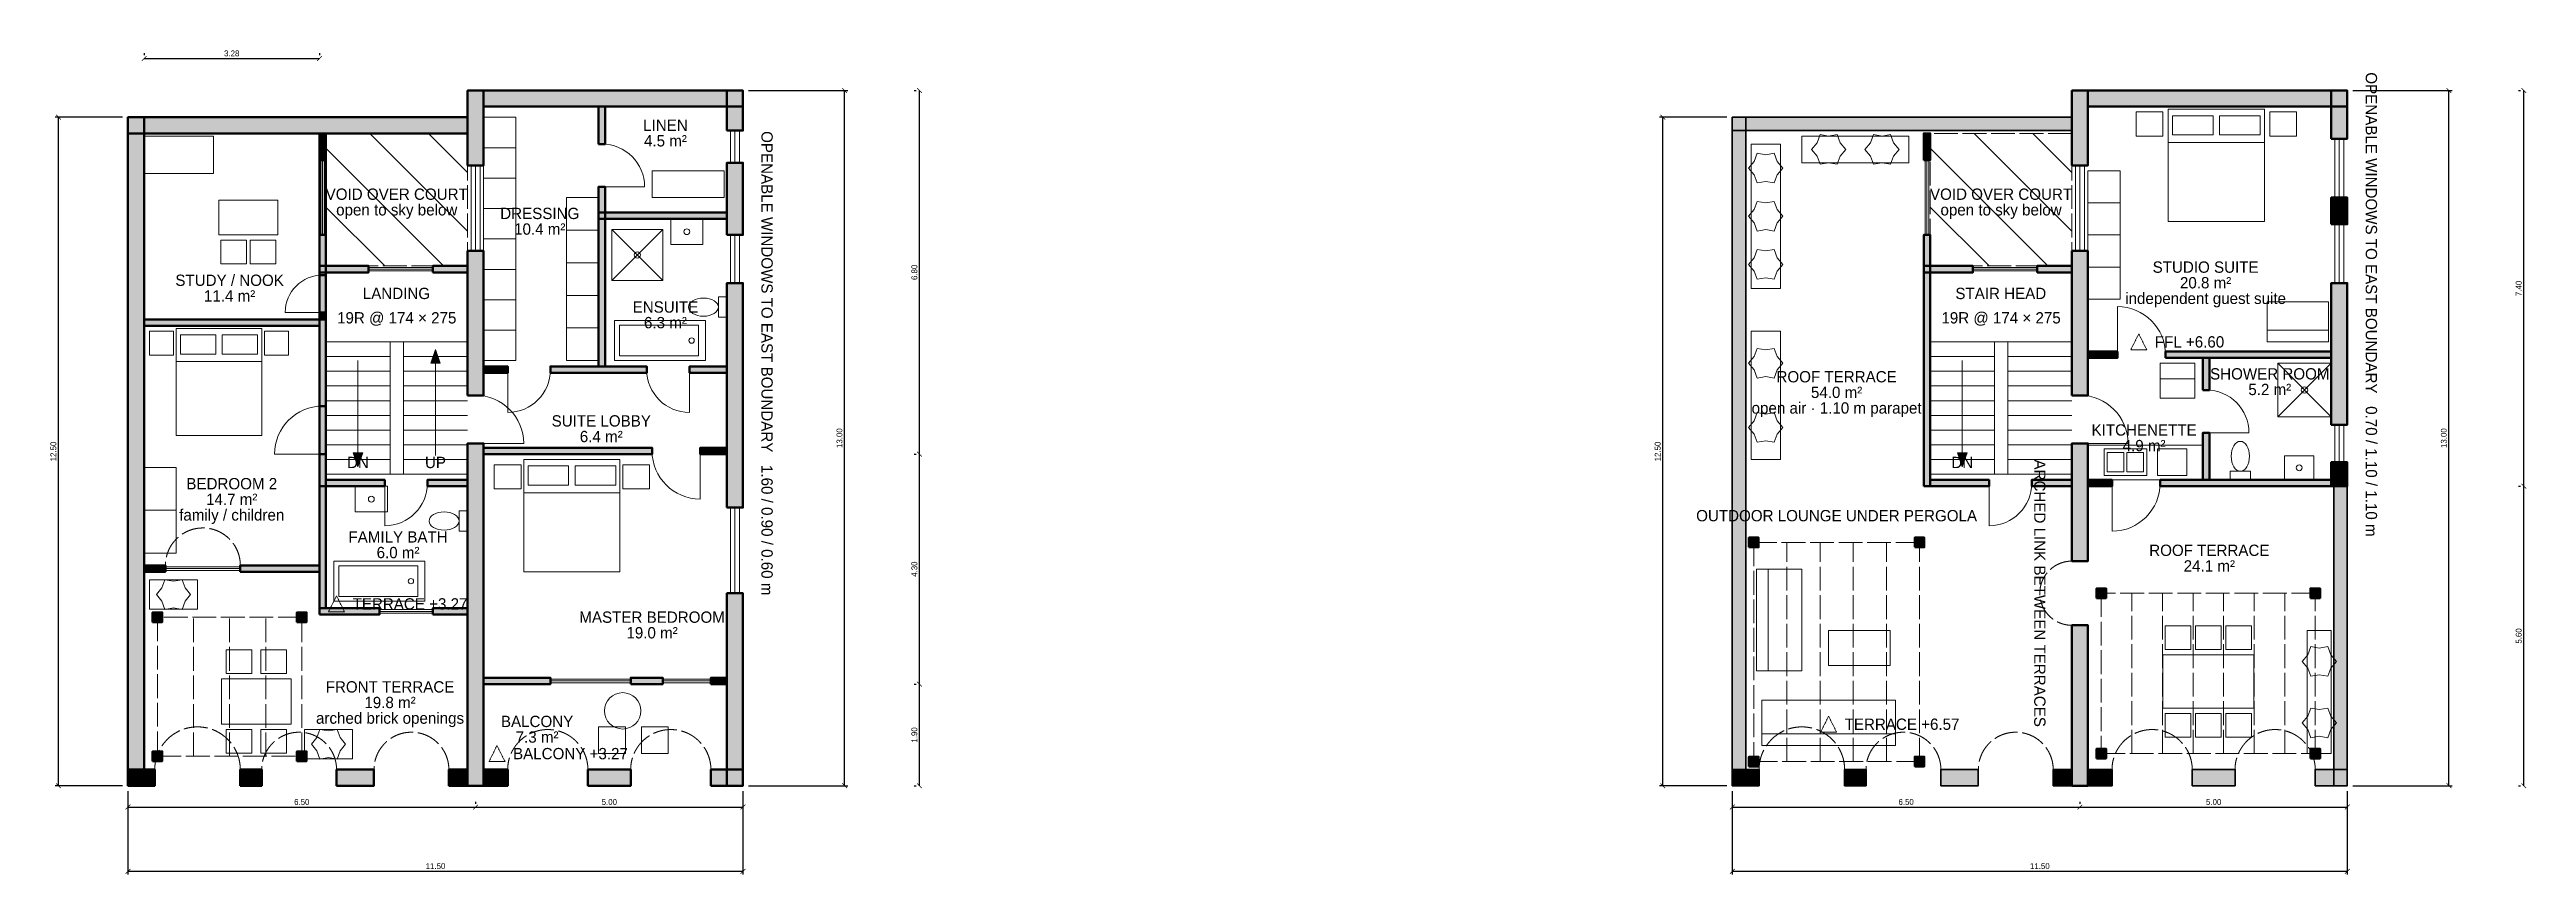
# Model space of a CAD drawing. Header units: millimetres. Extents: x -3851 to 116350, y -6675 to 19563.
# Drawn here: x 70033 to 116350, y 3340 to 18767 of the extents above; entities that cross this region are included whole.
import ezdxf
from ezdxf.enums import TextEntityAlignment as Align

# ---------------------------------------------------------------- set-up
doc = ezdxf.new("R2010")
doc.units = ezdxf.units.MM
doc.header["$LTSCALE"] = 20
doc.linetypes.add('DASHED', pattern=[1.524, 1.27, -0.254])
for name, color, linetype, lineweight in [('A-ANNO-DIMS-01', 5, 'CONTINUOUS', 13), ('A-ANNO-DIMS-02', 5, 'CONTINUOUS', 13), ('A-ANNO-PATT-01', 8, 'CONTINUOUS', 9), ('A-ANNO-PATT-02', 8, 'CONTINUOUS', 9), ('A-ANNO-SYMB-01', 5, 'DASHED', 13), ('A-ANNO-SYMB-02', 5, 'DASHED', 13), ('A-ANNO-TEXT-01', 7, 'CONTINUOUS', 13), ('A-ANNO-TEXT-02', 7, 'CONTINUOUS', 13), ('A-DOOR-01', 3, 'CONTINUOUS', 18), ('A-DOOR-02', 3, 'CONTINUOUS', 18), ('A-EQPM-01', 6, 'CONTINUOUS', 13), ('A-EQPM-02', 6, 'CONTINUOUS', 13), ('A-FLOR-STRS-01', 2, 'CONTINUOUS', 18), ('A-FLOR-STRS-02', 2, 'CONTINUOUS', 18), ('A-FURN-01', 6, 'CONTINUOUS', 13), ('A-FURN-02', 6, 'CONTINUOUS', 13), ('A-GLAZ-01', 4, 'CONTINUOUS', 18), ('A-GLAZ-02', 4, 'CONTINUOUS', 18), ('A-WALL-01', 7, 'CONTINUOUS', 50), ('A-WALL-02', 7, 'CONTINUOUS', 50), ('A-WALL-PATT-01', 7, 'CONTINUOUS', 9), ('A-WALL-PATT-02', 7, 'CONTINUOUS', 9), ('A-WALL-PRHT-01', 9, 'CONTINUOUS', 35), ('A-WALL-PRHT-02', 9, 'CONTINUOUS', 35), ('L-PLNT-01', 3, 'CONTINUOUS', 13), ('L-PLNT-02', 3, 'CONTINUOUS', 13), ('L-SITE-01', 3, 'CONTINUOUS', 18), ('L-SITE-02', 3, 'CONTINUOUS', 18)]:
    doc.layers.add(name, color=color, linetype=linetype, lineweight=lineweight)
doc.dimstyles.new('ARCH', dxfattribs={"dimtxt": 2.2, "dimasz": 1.8, "dimexe": 1.2, "dimexo": 2, "dimgap": 0.8, "dimtad": 1, "dimlfac": 0.001, "dimblk": 'ARCHTICK', "dimcen": 2.5, "dimazin": 3, "dimtfac": 1, "dimtmove": 0, "dimatfit": 3})

msp = doc.modelspace()

# ---------------------------------------------------------------- texts
at = {"layer": 'A-ANNO-TEXT-01'}
for s, height, p in [('4.5 m²', 211.6667, (81550, 17060.135)), ('LINEN', 211.6667, (81550, 17352.235)), ('VOID OVER COURT', 211.66667, (76525, 16062.235)), ('open to sky below', 211.66667, (76525, 15770.135)), ('DRESSING', 211.6667, (79200, 15702.235)), ('10.4 m²', 211.6667, (79200, 15410.135)), ('STUDY / NOOK', 211.66667, (73400, 14452.235)), ('11.4 m²', 211.6667, (73400, 14160.135)), ('LANDING', 211.6667, (76520, 14206.185)), ('ENSUITE', 211.6667, (81550, 13952.235)), ('6.3 m²', 211.6667, (81550, 13660.135)), ('SUITE LOBBY', 211.66667, (80350, 11822.235)), ('6.4 m²', 211.6667, (80350, 11530.135)), ('BEDROOM 2', 211.6667, (73440, 10648.285)), ('14.7 m²', 211.6667, (73440, 10356.185)), ('family / children', 211.66667, (73440, 10064.085)), ('FAMILY BATH', 211.66667, (76550, 9652.235)), ('6.0 m²', 211.6667, (76550, 9360.135)), ('MASTER BEDROOM', 211.66667, (81300, 8152.235)), ('19.0 m²', 211.6667, (81300, 7860.135)), ('FRONT TERRACE', 211.66667, (76400, 6848.285)), ('19.8 m²', 211.6667, (76400, 6556.185)), ('arched brick openings', 211.66667, (76400, 6264.085)), ('BALCONY', 211.6667, (79150, 6202.235)), ('7.3 m²', 211.6667, (79150, 5910.135))]:
    msp.add_text(s, height=height, dxfattribs=at).set_placement(p, align=Align.MIDDLE_CENTER)
msp.add_text('OPENABLE WINDOWS TO EAST BOUNDARY   1.60 / 0.90 / 0.60 m', height=211.66667, rotation=-90, dxfattribs=at).set_placement((83450, 12900), align=Align.MIDDLE_CENTER)
for s, p in [('TERRACE +3.27', (75700, 8400)), ('BALCONY +3.27', (78700, 5600))]:
    msp.add_text(s, height=211.66667, dxfattribs=at).set_placement(p, align=Align.MIDDLE_LEFT)
at = {"layer": 'A-ANNO-TEXT-02'}
for s, p in [('OPENABLE WINDOWS TO EAST BOUNDARY   0.70 / 1.10 / 1.10 m', (113450, 14000)), ('ARCHED LINK BETWEEN TERRACES', (107250, 8600))]:
    msp.add_text(s, height=211.66667, rotation=-90, dxfattribs=at).set_placement(p, align=Align.MIDDLE_CENTER)
for s, height, p in [('VOID OVER COURT', 211.66667, (106525, 16062.235)), ('open to sky below', 211.66667, (106525, 15770.135)), ('STUDIO SUITE', 211.66667, (110350, 14698.285)), ('20.8 m²', 211.6667, (110350, 14406.185)), ('STAIR HEAD', 211.6667, (106520, 14206.185)), ('independent guest suite', 211.66667, (110350, 14114.085)), ('ROOF TERRACE', 211.66667, (103450, 12648.285)), ('SHOWER ROOM', 211.66667, (111550, 12702.235)), ('5.2 m²', 211.6667, (111550, 12410.135)), ('open air · 1.10 m parapet', 211.66667, (103450, 12064.085)), ('54.0 m²', 211.6667, (103450, 12356.185)), ('KITCHENETTE', 211.66667, (109200, 11652.235)), ('4.9 m²', 211.6667, (109200, 11360.135)), ('OUTDOOR LOUNGE UNDER PERGOLA', 211.66667, (103450, 10050)), ('ROOF TERRACE', 211.66667, (110420, 9402.235)), ('24.1 m²', 211.6667, (110420, 9110.135))]:
    msp.add_text(s, height=height, dxfattribs=at).set_placement(p, align=Align.MIDDLE_CENTER)
for s, height, p in [('FFL +6.60', 211.6667, (109400, 13300)), ('TERRACE +6.57', 211.66667, (103600, 6150))]:
    msp.add_text(s, height=height, dxfattribs=at).set_placement(p, align=Align.MIDDLE_LEFT)
at = {"layer": 'A-FLOR-STRS-01'}
for s, height, p in [('19R @ 174 × 275', 211.66667, (76525, 13750)), ('DN', 211.6667, (75800, 11045)), ('UP', 211.6667, (77250, 11045))]:
    msp.add_text(s, height=height, dxfattribs=at).set_placement(p, align=Align.MIDDLE_CENTER)
at = {"layer": 'A-FLOR-STRS-02'}
for s, height, p in [('19R @ 174 × 275', 211.66667, (106525, 13750)), ('DN', 211.6667, (105800, 11045))]:
    msp.add_text(s, height=height, dxfattribs=at).set_placement(p, align=Align.MIDDLE_CENTER)

# ---------------------------------------------------------------- blocks, each defined once
blk = doc.blocks.new('_ARCHTICK')
at = {"color": 0, "linetype": 'BYBLOCK', "const_width": 0.15}
blk.add_lwpolyline([(-0.5, -0.5), (0.5, 0.5)], dxfattribs=at)

# ---------------------------------------------------------------- dimensions: what is measured, and where the dimension line sits
at = {"layer": 'A-ANNO-DIMS-01'}
for base, p1, p2, text in [((71800, 18600), (71800, 18600), (75080, 18600), '3.28'), ((71500, 3400), (71500, 5000), (83000, 5000), '11.50'), ((71500, 4600), (71500, 4600), (78000, 4600), '6.50'), ((78000, 4600), (78000, 4600), (83000, 4600), '5.00')]:
    msp.add_linear_dim(base=base, p1=p1, p2=p2, text=text, dimstyle='ARCH', override={"dimscale": 50}, dxfattribs=at).render()
for base, p1, p2, text in [((84900, 5000), (83000, 5000), (83000, 18000), '13.00'), ((86300, 11200), (86300, 11200), (86300, 18000), '6.80'), ((70200, 5000), (71500, 5000), (71500, 17500), '12.50'), ((86300, 6900), (86300, 6900), (86300, 11200), '4.30'), ((86300, 5000), (86300, 5000), (86300, 6900), '1.90')]:
    msp.add_linear_dim(base=base, p1=p1, p2=p2, angle=90, text=text, dimstyle='ARCH', override={"dimscale": 50}, dxfattribs=at).render()
at = {"layer": 'A-ANNO-DIMS-02'}
for base, p1, p2, text in [((114900, 5000), (113000, 5000), (113000, 18000), '13.00'), ((116300, 10600), (116300, 10600), (116300, 18000), '7.40'), ((100200, 5000), (101500, 5000), (101500, 17500), '12.50'), ((116300, 5000), (116300, 5000), (116300, 10600), '5.60')]:
    msp.add_linear_dim(base=base, p1=p1, p2=p2, angle=90, text=text, dimstyle='ARCH', override={"dimscale": 50}, dxfattribs=at).render()
for base, p1, p2, text in [((101500, 3400), (101500, 5000), (113000, 5000), '11.50'), ((101500, 4600), (101500, 4600), (108000, 4600), '6.50'), ((108000, 4600), (108000, 4600), (113000, 4600), '5.00')]:
    msp.add_linear_dim(base=base, p1=p1, p2=p2, text=text, dimstyle='ARCH', override={"dimscale": 50}, dxfattribs=at).render()

# ---------------------------------------------------------------- hatches: boundary and pattern name
at = {"layer": 'A-ANNO-PATT-01'}
for points in [[(77250, 13160), (77160, 12900), (77340, 12900)], [(75800, 10965), (75710, 11225), (75890, 11225)]]:
    msp.add_hatch(color=7, dxfattribs=at).paths.add_polyline_path(points)
at = {"layer": 'A-ANNO-PATT-02'}
msp.add_hatch(color=7, dxfattribs=at).paths.add_polyline_path([(105800, 10965), (105710, 11225), (105890, 11225)])
at = {"layer": 'A-WALL-PATT-01'}
for points in [[(77850, 16600), (78150, 16600), (78150, 18000), (77850, 18000)], [(78150, 17700), (83000, 17700), (83000, 18000), (78150, 18000)], [(80300, 17000), (80420, 17000), (80420, 17700), (80300, 17700)], [(82700, 17250), (83000, 17250), (83000, 18000), (82700, 18000)], [(71500, 5000), (71800, 5000), (71800, 17500), (71500, 17500)], [(71500, 17200), (77850, 17200), (77850, 17500), (71500, 17500)], [(75080, 16700), (75200, 16700), (75200, 17200), (75080, 17200)], [(75080, 14550), (75200, 14550), (75200, 17200), (75080, 17200)], [(82700, 15300), (83000, 15300), (83000, 16650), (82700, 16650)], [(80300, 12840), (80420, 12840), (80420, 16200), (80300, 16200)], [(75080, 10600), (75200, 10600), (75200, 15300), (75080, 15300)], [(80300, 15600), (82700, 15600), (82700, 15720), (80300, 15720)], [(77850, 12300), (78150, 12300), (78150, 15000), (77850, 15000)], [(75080, 14600), (76000, 14600), (76000, 14720), (75080, 14720)], [(75080, 12100), (75200, 12100), (75200, 14600), (75080, 14600)], [(77200, 14600), (77850, 14600), (77850, 14720), (77200, 14720)], [(82700, 10200), (83000, 10200), (83000, 14400), (82700, 14400)], [(71800, 13600), (75080, 13600), (75080, 13720), (71800, 13720)], [(75080, 13720), (75200, 13720), (75200, 13850), (75080, 13850)], [(78150, 12720), (78600, 12720), (78600, 12840), (78150, 12840)], [(79400, 12720), (81200, 12720), (81200, 12840), (79400, 12840)], [(82000, 12720), (82700, 12720), (82700, 12840), (82000, 12840)], [(75080, 8320), (75200, 8320), (75200, 11200), (75080, 11200)], [(77850, 5000), (78150, 5000), (78150, 11400), (77850, 11400)], [(78150, 11200), (81300, 11200), (81300, 11320), (78150, 11320)], [(82200, 11200), (82700, 11200), (82700, 11320), (82200, 11320)], [(75200, 10600), (76300, 10600), (76300, 10720), (75200, 10720)], [(77100, 10600), (77850, 10600), (77850, 10720), (77100, 10720)], [(71800, 9000), (72200, 9000), (72200, 9120), (71800, 9120)], [(73600, 9000), (75080, 9000), (75080, 9120), (73600, 9120)], [(82700, 5000), (83000, 5000), (83000, 8600), (82700, 8600)], [(71960, 8060), (72140, 8060), (72140, 8240), (71960, 8240)], [(74660, 8060), (74840, 8060), (74840, 8240), (74660, 8240)], [(75080, 8200), (76200, 8200), (76200, 8320), (75080, 8320)], [(77200, 8200), (77850, 8200), (77850, 8320), (77200, 8320)], [(78150, 6900), (79400, 6900), (79400, 7020), (78150, 7020)], [(80900, 6900), (81500, 6900), (81500, 7020), (80900, 7020)], [(82400, 6900), (82700, 6900), (82700, 7020), (82400, 7020)], [(71960, 5460), (72140, 5460), (72140, 5640), (71960, 5640)], [(74660, 5460), (74840, 5460), (74840, 5640), (74660, 5640)], [(71500, 5000), (72000, 5000), (72000, 5300), (71500, 5300)], [(71500, 5000), (72000, 5000), (72000, 5300), (71500, 5300)], [(73600, 5000), (74000, 5000), (74000, 5300), (73600, 5300)], [(73600, 5000), (74000, 5000), (74000, 5300), (73600, 5300)], [(75400, 5000), (76100, 5000), (76100, 5300), (75400, 5300)], [(75400, 5000), (76100, 5000), (76100, 5300), (75400, 5300)], [(77500, 5000), (77850, 5000), (77850, 5300), (77500, 5300)], [(77500, 5000), (77850, 5000), (77850, 5300), (77500, 5300)], [(78150, 5000), (78600, 5000), (78600, 5300), (78150, 5300)], [(78150, 5000), (78600, 5000), (78600, 5300), (78150, 5300)], [(80100, 5000), (80900, 5000), (80900, 5300), (80100, 5300)], [(80100, 5000), (80900, 5000), (80900, 5300), (80100, 5300)], [(82400, 5000), (83000, 5000), (83000, 5300), (82400, 5300)], [(82400, 5000), (83000, 5000), (83000, 5300), (82400, 5300)]]:
    msp.add_hatch(color=7, dxfattribs=at).paths.add_polyline_path(points)
at = {"layer": 'A-WALL-PATT-02'}
for points in [[(107850, 16600), (108150, 16600), (108150, 18000), (107850, 18000)], [(108150, 17700), (113000, 17700), (113000, 18000), (108150, 18000)], [(112700, 17100), (113000, 17100), (113000, 18000), (112700, 18000)], [(101500, 5000), (101750, 5000), (101750, 17500), (101500, 17500)], [(101500, 17250), (107850, 17250), (107850, 17500), (101500, 17500)], [(105080, 16700), (105200, 16700), (105200, 17200), (105080, 17200)], [(112700, 15500), (113000, 15500), (113000, 16000), (112700, 16000)], [(105080, 10600), (105200, 10600), (105200, 15300), (105080, 15300)], [(107850, 12300), (108150, 12300), (108150, 15000), (107850, 15000)], [(105080, 14600), (106000, 14600), (106000, 14720), (105080, 14720)], [(107200, 14600), (107850, 14600), (107850, 14720), (107200, 14720)], [(112700, 11750), (113000, 11750), (113000, 14400), (112700, 14400)], [(108150, 13000), (108700, 13000), (108700, 13120), (108150, 13120)], [(109600, 13000), (112700, 13000), (112700, 13120), (109600, 13120)], [(110300, 12400), (110420, 12400), (110420, 13000), (110300, 13000)], [(110300, 10720), (110420, 10720), (110420, 11600), (110300, 11600)], [(107850, 9200), (108150, 9200), (108150, 11400), (107850, 11400)], [(105200, 10600), (106300, 10600), (106300, 10720), (105200, 10720)], [(107100, 10600), (107850, 10600), (107850, 10720), (107100, 10720)], [(108150, 10600), (108600, 10600), (108600, 10720), (108150, 10720)], [(109500, 10600), (112700, 10600), (112700, 10720), (109500, 10720)], [(112700, 10600), (113000, 10600), (113000, 11050), (112700, 11050)], [(112750, 5000), (113000, 5000), (113000, 10720), (112750, 10720)], [(101810, 9460), (101990, 9460), (101990, 9640), (101810, 9640)], [(104910, 9460), (105090, 9460), (105090, 9640), (104910, 9640)], [(108310, 8510), (108490, 8510), (108490, 8690), (108310, 8690)], [(112310, 8510), (112490, 8510), (112490, 8690), (112310, 8690)], [(107850, 5000), (108150, 5000), (108150, 8000), (107850, 8000)], [(108310, 5510), (108490, 5510), (108490, 5690), (108310, 5690)], [(112310, 5510), (112490, 5510), (112490, 5690), (112310, 5690)], [(101500, 5000), (102000, 5000), (102000, 5300), (101500, 5300)], [(101810, 5360), (101990, 5360), (101990, 5540), (101810, 5540)], [(103600, 5000), (104000, 5000), (104000, 5300), (103600, 5300)], [(104910, 5360), (105090, 5360), (105090, 5540), (104910, 5540)], [(105400, 5000), (106100, 5000), (106100, 5300), (105400, 5300)], [(107500, 5000), (107850, 5000), (107850, 5300), (107500, 5300)], [(108150, 5000), (108600, 5000), (108600, 5300), (108150, 5300)], [(110100, 5000), (110900, 5000), (110900, 5300), (110100, 5300)], [(112400, 5000), (113000, 5000), (113000, 5300), (112400, 5300)]]:
    msp.add_hatch(color=7, dxfattribs=at).paths.add_polyline_path(points)

# ---------------------------------------------------------------- linework, layer by layer
at = {"layer": 'A-ANNO-PATT-01'}
for p, q in [((77850, 15370), (76020, 17200)), ((77850, 16470), (77120, 17200)), ((77400, 14720), (75200, 16920)), ((76300, 14720), (75200, 15820)), ((75200, 14720), (75200, 14720))]:
    msp.add_line(p, q, dxfattribs=at)
at = {"layer": 'A-ANNO-PATT-01', "linetype": 'DASHED', "ltscale": 17.5}
msp.add_lwpolyline([(75200, 14720), (77850, 14720), (77850, 17200), (75200, 17200)], close=True, dxfattribs=at)
at = {"layer": 'A-ANNO-PATT-02'}
for p, q in [((107850, 15370), (106020, 17200)), ((107850, 16470), (107120, 17200)), ((107400, 14720), (105200, 16920)), ((106300, 14720), (105200, 15820)), ((105200, 14720), (105200, 14720))]:
    msp.add_line(p, q, dxfattribs=at)
at = {"layer": 'A-ANNO-PATT-02', "linetype": 'DASHED', "ltscale": 17.5}
msp.add_lwpolyline([(105200, 14720), (107850, 14720), (107850, 17200), (105200, 17200)], close=True, dxfattribs=at)
at = {"layer": 'A-ANNO-SYMB-01'}
for points in [[(75400, 8550), (75250, 8250), (75550, 8250)], [(78400, 5750), (78250, 5450), (78550, 5450)]]:
    msp.add_lwpolyline(points, close=True, dxfattribs=at)
at = {"layer": 'A-ANNO-SYMB-01', "linetype": 'DASHED', "ltscale": 17.5}
for centre, radius in [((72900, 9120), 700), ((72800, 5300), 800), ((79350, 5300), 750), ((81650, 5300), 750), ((74700, 5300), 700), ((76800, 5300), 700)]:
    msp.add_arc(centre, radius, 0, 180, dxfattribs=at)
at = {"layer": 'A-ANNO-SYMB-02'}
for points in [[(109100, 13450), (108950, 13150), (109250, 13150)], [(103300, 6300), (103150, 6000), (103450, 6000)]]:
    msp.add_lwpolyline(points, close=True, dxfattribs=at)
at = {"layer": 'A-ANNO-SYMB-02', "linetype": 'DASHED', "ltscale": 17.5}
for centre, radius, start, end in [((107850, 8600), 600, 90, 270), ((102800, 5300), 800, 0, 180), ((109350, 5300), 750, 0, 180), ((111650, 5300), 750, 0, 180), ((104700, 5300), 700, 0, 180), ((106800, 5300), 700, 0, 180)]:
    msp.add_arc(centre, radius, start, end, dxfattribs=at)
at = {"layer": 'A-DOOR-01'}
for p, q in [((80300, 17000), (80420, 17000)), ((80300, 16200), (80420, 16200)), ((80360, 16200), (81160, 16200)), ((75080, 14550), (75200, 14550)), ((75140, 13850), (74440, 13850)), ((75080, 13850), (75200, 13850)), ((78600, 12720), (78600, 12840)), ((78600, 12780), (78600, 11980)), ((79400, 12720), (79400, 12840)), ((81200, 12720), (81200, 12840)), ((82000, 12720), (82000, 12840)), ((82000, 12780), (82000, 11980)), ((75080, 12100), (75200, 12100)), ((77850, 12300), (78150, 12300)), ((75140, 11200), (74240, 11200)), ((75080, 11200), (75200, 11200)), ((77850, 11400), (78150, 11400)), ((78000, 11400), (78900, 11400)), ((81300, 11200), (81300, 11320)), ((82200, 11200), (82200, 11320)), ((82200, 11260), (82200, 10360)), ((76300, 10600), (76300, 10720)), ((76300, 10660), (76300, 9860)), ((77100, 10600), (77100, 10720))]:
    msp.add_line(p, q, dxfattribs=at)
for centre, radius, start, end in [((80360, 16200), 800, 0, 90), ((75140, 13850), 700, 90, 180), ((78600, 12780), 800, -90, 0), ((82000, 12780), 800, -180, -90), ((75140, 11200), 900, 90, 180), ((78000, 11400), 900, 0, 90), ((82200, 11260), 900, -180, -90), ((76300, 10660), 800, -90, 0)]:
    msp.add_arc(centre, radius, start, end, dxfattribs=at)
at = {"layer": 'A-DOOR-02'}
for p, q in [((108700, 13060), (108700, 13960)), ((108700, 13000), (108700, 13120)), ((109600, 13000), (109600, 13120)), ((107850, 12300), (108150, 12300)), ((110300, 12400), (110420, 12400)), ((110300, 11600), (110420, 11600)), ((110360, 11600), (111160, 11600)), ((107850, 11400), (108150, 11400)), ((108000, 11400), (108900, 11400)), ((106300, 10600), (106300, 10720)), ((106300, 10660), (106300, 9860)), ((107100, 10600), (107100, 10720)), ((108600, 10600), (108600, 10720)), ((108600, 10660), (108600, 9760)), ((109500, 10600), (109500, 10720))]:
    msp.add_line(p, q, dxfattribs=at)
for centre, radius, start, end in [((108700, 13060), 900, 0, 90), ((108000, 11400), 900, 0, 90), ((110360, 11600), 800, 0, 90), ((106300, 10660), 800, -90, 0), ((108600, 10660), 900, -90, 0)]:
    msp.add_arc(centre, radius, start, end, dxfattribs=at)
at = {"layer": 'A-EQPM-01'}
for p, q in [((80550, 14450), (81500, 15400)), ((81500, 14450), (80550, 15400))]:
    msp.add_line(p, q, dxfattribs=at)
for points in [[(80550, 14450), (81500, 14450), (81500, 15400), (80550, 15400)], [(81650, 15120), (82250, 15120), (82250, 15600), (81650, 15600)], [(82540, 13760), (82700, 13760), (82700, 14140), (82540, 14140)], [(80600, 12950), (82300, 12950), (82300, 13700), (80600, 13700)], [(80690, 13040), (82170, 13040), (82170, 13610), (80690, 13610)], [(75750, 10120), (76350, 10120), (76350, 10600), (75750, 10600)], [(77690, 9760), (77850, 9760), (77850, 10140), (77690, 10140)], [(75350, 8450), (77050, 8450), (77050, 9200), (75350, 9200)], [(75440, 8540), (76920, 8540), (76920, 9110), (75440, 9110)]]:
    msp.add_lwpolyline(points, close=True, dxfattribs=at)
for centre, radius in [((81950, 15360), 55), ((81025, 14925), 60), ((82040, 13325), 50), ((76050, 10360), 55), ((76790, 8825), 50)]:
    msp.add_circle(centre, radius, dxfattribs=at)
for centre in [(82260, 13950), (77410, 9950)]:
    msp.add_ellipse(centre, major_axis=(280, 0), ratio=0.607142857, dxfattribs=at)
at = {"layer": 'A-EQPM-02'}
for p, q in [((111700, 11900), (112700, 12900)), ((112700, 11900), (111700, 12900))]:
    msp.add_line(p, q, dxfattribs=at)
for points in [[(111700, 11900), (112700, 11900), (112700, 12900), (111700, 12900)], [(108450, 10800), (109250, 10800), (109250, 11300), (108450, 11300)], [(108510, 10870), (108820, 10870), (108820, 11230), (108510, 11230)], [(108880, 10870), (109190, 10870), (109190, 11230), (108880, 11230)], [(111825, 10720), (112375, 10720), (112375, 11170), (111825, 11170)], [(110810, 10720), (111190, 10720), (111190, 10880), (110810, 10880)]]:
    msp.add_lwpolyline(points, close=True, dxfattribs=at)
for centre, radius in [((112200, 12400), 60), ((112100, 10945), 55)]:
    msp.add_circle(centre, radius, dxfattribs=at)
msp.add_ellipse((111000, 11160), major_axis=(0, 280), ratio=0.607142857, dxfattribs=at)
at = {"layer": 'A-FLOR-STRS-01'}
for p, q in [((75200, 13300), (77850, 13300)), ((75200, 13300), (76400, 13300)), ((75200, 13025), (76400, 13025)), ((76400, 10825), (76400, 13300)), ((76650, 13300), (77850, 13300)), ((76650, 10825), (76650, 13300)), ((76650, 13025), (77850, 13025)), ((77250, 11175), (77250, 13000)), ((75200, 12750), (76400, 12750)), ((75800, 12950), (75800, 11125)), ((76650, 12750), (77850, 12750)), ((75200, 12475), (76400, 12475)), ((75200, 12200), (76400, 12200)), ((76650, 12475), (77850, 12475)), ((76650, 12200), (77850, 12200)), ((75200, 11925), (76400, 11925)), ((75200, 11650), (76400, 11650)), ((76650, 11925), (77850, 11925)), ((76650, 11650), (77850, 11650)), ((75200, 11375), (76400, 11375)), ((76650, 11375), (77850, 11375)), ((75200, 11100), (76400, 11100)), ((75200, 10825), (76400, 10825)), ((76650, 11100), (77850, 11100)), ((76650, 10825), (77850, 10825))]:
    msp.add_line(p, q, dxfattribs=at)
for points in [[(76400, 10825), (76650, 10825), (76650, 13300), (76400, 13300)], [(77250, 13160), (77160, 12900), (77340, 12900)], [(75800, 10965), (75710, 11225), (75890, 11225)]]:
    msp.add_lwpolyline(points, close=True, dxfattribs=at)
at = {"layer": 'A-FLOR-STRS-02'}
for p, q in [((105200, 13300), (107850, 13300)), ((105200, 13300), (106400, 13300)), ((105200, 13025), (106400, 13025)), ((106400, 10825), (106400, 13300)), ((106650, 13300), (107850, 13300)), ((106650, 10825), (106650, 13300)), ((106650, 13025), (107850, 13025)), ((105200, 12750), (106400, 12750)), ((105800, 12950), (105800, 11125)), ((106650, 12750), (107850, 12750)), ((105200, 12475), (106400, 12475)), ((105200, 12200), (106400, 12200)), ((106650, 12475), (107850, 12475)), ((106650, 12200), (107850, 12200)), ((105200, 11925), (106400, 11925)), ((105200, 11650), (106400, 11650)), ((106650, 11925), (107850, 11925)), ((106650, 11650), (107850, 11650)), ((105200, 11375), (106400, 11375)), ((106650, 11375), (107850, 11375)), ((105200, 11100), (106400, 11100)), ((105200, 10825), (106400, 10825)), ((106650, 11100), (107850, 11100)), ((106650, 10825), (107850, 10825))]:
    msp.add_line(p, q, dxfattribs=at)
for points in [[(106400, 10825), (106650, 10825), (106650, 13300), (106400, 13300)], [(105800, 10965), (105710, 11225), (105890, 11225)]]:
    msp.add_lwpolyline(points, close=True, dxfattribs=at)
at = {"layer": 'A-FURN-01'}
for p, q in [((78150, 16931.25), (78750, 16931.25)), ((78150, 16362.5), (78750, 16362.5)), ((78150, 15793.75), (78750, 15793.75)), ((79700, 15390), (80300, 15390)), ((78150, 15225), (78750, 15225)), ((78150, 14656.25), (78750, 14656.25)), ((79700, 14780), (80300, 14780)), ((78150, 14087.5), (78750, 14087.5)), ((79700, 14170), (80300, 14170)), ((78150, 13518.75), (78750, 13518.75)), ((79700, 13560), (80300, 13560)), ((72400, 12930), (74000, 12930)), ((78900, 10480), (80700, 10480)), ((71800, 10150), (72400, 10150))]:
    msp.add_line(p, q, dxfattribs=at)
for points in [[(71800, 16450), (73100, 16450), (73100, 17150), (71800, 17150)], [(78150, 12950), (78750, 12950), (78750, 17500), (78150, 17500)], [(81300, 16000), (82650, 16000), (82650, 16500), (81300, 16500)], [(73200, 15300), (74300, 15300), (74300, 15950), (73200, 15950)], [(79700, 12950), (80300, 12950), (80300, 16000), (79700, 16000)], [(73235, 14760), (73715, 14760), (73715, 15200), (73235, 15200)], [(73785, 14760), (74265, 14760), (74265, 15200), (73785, 15200)], [(71900, 13050), (72350, 13050), (72350, 13500), (71900, 13500)], [(72400, 11550), (74000, 11550), (74000, 13550), (72400, 13550)], [(74050, 13050), (74500, 13050), (74500, 13500), (74050, 13500)], [(72480, 13070), (73140, 13070), (73140, 13430), (72480, 13430)], [(73260, 13070), (73920, 13070), (73920, 13430), (73260, 13430)], [(71800, 9350), (72400, 9350), (72400, 10950), (71800, 10950)], [(78350, 10550), (78850, 10550), (78850, 11000), (78350, 11000)], [(78900, 9000), (80700, 9000), (80700, 11100), (78900, 11100)], [(78980, 10620), (79740, 10620), (79740, 10980), (78980, 10980)], [(79860, 10620), (80620, 10620), (80620, 10980), (79860, 10980)], [(80750, 10550), (81250, 10550), (81250, 11000), (80750, 11000)], [(73335, 7100), (73815, 7100), (73815, 7540), (73335, 7540)], [(73985, 7100), (74465, 7100), (74465, 7540), (73985, 7540)], [(73250, 6150), (74550, 6150), (74550, 7000), (73250, 7000)], [(73335, 5610), (73815, 5610), (73815, 6050), (73335, 6050)], [(73985, 5610), (74465, 5610), (74465, 6050), (73985, 6050)], [(80300, 5600), (80800, 5600), (80800, 6100), (80300, 6100)], [(81100, 5600), (81600, 5600), (81600, 6100), (81100, 6100)]]:
    msp.add_lwpolyline(points, close=True, dxfattribs=at)
msp.add_circle((80750, 6400), 340, dxfattribs=at)
at = {"layer": 'A-FURN-02'}
for p, q in [((109650, 17030), (111450, 17030)), ((108150, 15900), (108750, 15900)), ((108150, 15300), (108750, 15300)), ((108150, 14700), (108750, 14700)), ((109500, 12607.5), (110150, 12607.5))]:
    msp.add_line(p, q, dxfattribs=at)
for points in [[(109650, 15550), (111450, 15550), (111450, 17650), (109650, 17650)], [(109050, 17150), (109550, 17150), (109550, 17600), (109050, 17600)], [(109730, 17170), (110490, 17170), (110490, 17530), (109730, 17530)], [(110610, 17170), (111370, 17170), (111370, 17530), (110610, 17530)], [(111550, 17150), (112050, 17150), (112050, 17600), (111550, 17600)], [(108150, 14100), (108750, 14100), (108750, 16500), (108150, 16500)], [(111500, 13300), (112650, 13300), (112650, 14050), (111500, 14050)], [(111500, 13300), (112650, 13300), (112650, 13520), (111500, 13520)], [(109500, 12250), (110150, 12250), (110150, 12900), (109500, 12900)], [(108150, 10720), (110300, 10720), (110300, 11370), (108150, 11370)], [(109450, 10800), (110000, 10800), (110000, 11300), (109450, 11300)], [(101950, 7150), (102800, 7150), (102800, 9050), (101950, 9050)], [(101950, 7150), (102170, 7150), (102170, 9050), (101950, 9050)], [(103300, 7250), (104450, 7250), (104450, 7900), (103300, 7900)], [(109593.333, 7550), (110073.333, 7550), (110073.333, 7990), (109593.333, 7990)], [(110160, 7550), (110640, 7550), (110640, 7990), (110160, 7990)], [(110726.667, 7550), (111206.667, 7550), (111206.667, 7990), (110726.667, 7990)], [(109550, 6450), (111250, 6450), (111250, 7450), (109550, 7450)], [(102050, 5750), (104550, 5750), (104550, 6600), (102050, 6600)], [(109593.333, 5910), (110073.333, 5910), (110073.333, 6350), (109593.333, 6350)], [(110160, 5910), (110640, 5910), (110640, 6350), (110160, 6350)], [(110726.667, 5910), (111206.667, 5910), (111206.667, 6350), (110726.667, 6350)], [(102050, 5750), (104550, 5750), (104550, 5970), (102050, 5970)]]:
    msp.add_lwpolyline(points, close=True, dxfattribs=at)
at = {"layer": 'A-GLAZ-01'}
for p, q in [((82700, 17250), (83000, 17250)), ((82766, 16650), (82766, 17250)), ((82850, 16650), (82850, 17250)), ((82934, 16650), (82934, 17250)), ((75080, 16700), (75200, 16700)), ((75106.4, 15300), (75106.4, 16700)), ((75140, 15300), (75140, 16700)), ((75173.6, 15300), (75173.6, 16700)), ((77850, 16600), (78150, 16600)), ((77916, 15000), (77916, 16600)), ((78000, 15000), (78000, 16600)), ((78084, 15000), (78084, 16600)), ((82700, 16650), (83000, 16650)), ((75080, 15300), (75200, 15300)), ((82700, 15300), (83000, 15300)), ((82766, 14400), (82766, 15300)), ((82850, 14400), (82850, 15300)), ((82934, 14400), (82934, 15300)), ((77850, 15000), (78150, 15000)), ((76000, 14600), (76000, 14720)), ((76000, 14693.6), (77200, 14693.6)), ((76000, 14660), (77200, 14660)), ((76000, 14626.4), (77200, 14626.4)), ((77200, 14600), (77200, 14720)), ((82700, 14400), (83000, 14400)), ((82700, 10200), (83000, 10200)), ((82766, 8600), (82766, 10200)), ((82850, 8600), (82850, 10200)), ((82934, 8600), (82934, 10200)), ((72200, 9000), (72200, 9120)), ((72200, 9093.6), (73600, 9093.6)), ((72200, 9060), (73600, 9060)), ((72200, 9026.4), (73600, 9026.4)), ((73600, 9000), (73600, 9120)), ((82700, 8600), (83000, 8600)), ((76200, 8200), (76200, 8320)), ((76200, 8293.6), (77200, 8293.6)), ((76200, 8260), (77200, 8260)), ((76200, 8226.4), (77200, 8226.4)), ((77200, 8200), (77200, 8320)), ((79400, 6900), (79400, 7020)), ((79400, 6993.6), (80900, 6993.6)), ((79400, 6960), (80900, 6960)), ((80900, 6900), (80900, 7020)), ((81500, 6900), (81500, 7020)), ((81500, 6993.6), (82400, 6993.6)), ((81500, 6960), (82400, 6960)), ((82400, 6900), (82400, 7020)), ((79400, 6926.4), (80900, 6926.4)), ((81500, 6926.4), (82400, 6926.4))]:
    msp.add_line(p, q, dxfattribs=at)
at = {"layer": 'A-GLAZ-02'}
for p, q in [((105080, 16700), (105200, 16700)), ((105106.4, 15300), (105106.4, 16700)), ((105140, 15300), (105140, 16700)), ((105173.6, 15300), (105173.6, 16700)), ((112700, 17100), (113000, 17100)), ((112766, 16000), (112766, 17100)), ((112850, 16000), (112850, 17100)), ((112934, 16000), (112934, 17100)), ((107850, 16600), (108150, 16600)), ((107916, 15000), (107916, 16600)), ((108000, 15000), (108000, 16600)), ((108084, 15000), (108084, 16600)), ((112700, 16000), (113000, 16000)), ((105080, 15300), (105200, 15300)), ((112700, 15500), (113000, 15500)), ((112766, 14400), (112766, 15500)), ((112850, 14400), (112850, 15500)), ((112934, 14400), (112934, 15500)), ((107850, 15000), (108150, 15000)), ((106000, 14600), (106000, 14720)), ((106000, 14693.6), (107200, 14693.6)), ((106000, 14660), (107200, 14660)), ((106000, 14626.4), (107200, 14626.4)), ((107200, 14600), (107200, 14720)), ((112700, 14400), (113000, 14400)), ((112700, 11750), (113000, 11750)), ((112766, 11050), (112766, 11750)), ((112850, 11050), (112850, 11750)), ((112934, 11050), (112934, 11750)), ((112700, 11050), (113000, 11050))]:
    msp.add_line(p, q, dxfattribs=at)
at = {"layer": 'A-WALL-01'}
for points in [[(77850, 16600), (78150, 16600), (78150, 18000), (77850, 18000)], [(78150, 17700), (83000, 17700), (83000, 18000), (78150, 18000)], [(80300, 17000), (80420, 17000), (80420, 17700), (80300, 17700)], [(82700, 17250), (83000, 17250), (83000, 18000), (82700, 18000)], [(71500, 5000), (71800, 5000), (71800, 17500), (71500, 17500)], [(71500, 17200), (77850, 17200), (77850, 17500), (71500, 17500)], [(75080, 16700), (75200, 16700), (75200, 17200), (75080, 17200)], [(75080, 14550), (75200, 14550), (75200, 17200), (75080, 17200)], [(82700, 15300), (83000, 15300), (83000, 16650), (82700, 16650)], [(80300, 12840), (80420, 12840), (80420, 16200), (80300, 16200)], [(75080, 10600), (75200, 10600), (75200, 15300), (75080, 15300)], [(80300, 15600), (82700, 15600), (82700, 15720), (80300, 15720)], [(77850, 12300), (78150, 12300), (78150, 15000), (77850, 15000)], [(75080, 14600), (76000, 14600), (76000, 14720), (75080, 14720)], [(75080, 12100), (75200, 12100), (75200, 14600), (75080, 14600)], [(77200, 14600), (77850, 14600), (77850, 14720), (77200, 14720)], [(82700, 10200), (83000, 10200), (83000, 14400), (82700, 14400)], [(71800, 13600), (75080, 13600), (75080, 13720), (71800, 13720)], [(75080, 13720), (75200, 13720), (75200, 13850), (75080, 13850)], [(78150, 12720), (78600, 12720), (78600, 12840), (78150, 12840)], [(79400, 12720), (81200, 12720), (81200, 12840), (79400, 12840)], [(82000, 12720), (82700, 12720), (82700, 12840), (82000, 12840)], [(75080, 8320), (75200, 8320), (75200, 11200), (75080, 11200)], [(77850, 5000), (78150, 5000), (78150, 11400), (77850, 11400)], [(78150, 11200), (81300, 11200), (81300, 11320), (78150, 11320)], [(82200, 11200), (82700, 11200), (82700, 11320), (82200, 11320)], [(75200, 10600), (76300, 10600), (76300, 10720), (75200, 10720)], [(77100, 10600), (77850, 10600), (77850, 10720), (77100, 10720)], [(71800, 9000), (72200, 9000), (72200, 9120), (71800, 9120)], [(73600, 9000), (75080, 9000), (75080, 9120), (73600, 9120)], [(82700, 5000), (83000, 5000), (83000, 8600), (82700, 8600)], [(71960, 8060), (72140, 8060), (72140, 8240), (71960, 8240)], [(74660, 8060), (74840, 8060), (74840, 8240), (74660, 8240)], [(75080, 8200), (76200, 8200), (76200, 8320), (75080, 8320)], [(77200, 8200), (77850, 8200), (77850, 8320), (77200, 8320)], [(78150, 6900), (79400, 6900), (79400, 7020), (78150, 7020)], [(80900, 6900), (81500, 6900), (81500, 7020), (80900, 7020)], [(82400, 6900), (82700, 6900), (82700, 7020), (82400, 7020)], [(71960, 5460), (72140, 5460), (72140, 5640), (71960, 5640)], [(74660, 5460), (74840, 5460), (74840, 5640), (74660, 5640)], [(71500, 5000), (72000, 5000), (72000, 5300), (71500, 5300)], [(73600, 5000), (74000, 5000), (74000, 5300), (73600, 5300)], [(75400, 5000), (76100, 5000), (76100, 5300), (75400, 5300)], [(77500, 5000), (77850, 5000), (77850, 5300), (77500, 5300)], [(78150, 5000), (78600, 5000), (78600, 5300), (78150, 5300)], [(80100, 5000), (80900, 5000), (80900, 5300), (80100, 5300)], [(82400, 5000), (83000, 5000), (83000, 5300), (82400, 5300)]]:
    msp.add_lwpolyline(points, close=True, dxfattribs=at)
at = {"layer": 'A-WALL-02'}
for points in [[(107850, 16600), (108150, 16600), (108150, 18000), (107850, 18000)], [(108150, 17700), (113000, 17700), (113000, 18000), (108150, 18000)], [(112700, 17100), (113000, 17100), (113000, 18000), (112700, 18000)], [(105080, 16700), (105200, 16700), (105200, 17200), (105080, 17200)], [(112700, 15500), (113000, 15500), (113000, 16000), (112700, 16000)], [(105080, 10600), (105200, 10600), (105200, 15300), (105080, 15300)], [(107850, 12300), (108150, 12300), (108150, 15000), (107850, 15000)], [(105080, 14600), (106000, 14600), (106000, 14720), (105080, 14720)], [(107200, 14600), (107850, 14600), (107850, 14720), (107200, 14720)], [(112700, 11750), (113000, 11750), (113000, 14400), (112700, 14400)], [(108150, 13000), (108700, 13000), (108700, 13120), (108150, 13120)], [(109600, 13000), (112700, 13000), (112700, 13120), (109600, 13120)], [(110300, 12400), (110420, 12400), (110420, 13000), (110300, 13000)], [(110300, 10720), (110420, 10720), (110420, 11600), (110300, 11600)], [(107850, 9200), (108150, 9200), (108150, 11400), (107850, 11400)], [(105200, 10600), (106300, 10600), (106300, 10720), (105200, 10720)], [(107100, 10600), (107850, 10600), (107850, 10720), (107100, 10720)], [(108150, 10600), (108600, 10600), (108600, 10720), (108150, 10720)], [(109500, 10600), (112700, 10600), (112700, 10720), (109500, 10720)], [(112700, 10600), (113000, 10600), (113000, 11050), (112700, 11050)], [(101810, 9460), (101990, 9460), (101990, 9640), (101810, 9640)], [(104910, 9460), (105090, 9460), (105090, 9640), (104910, 9640)], [(108310, 8510), (108490, 8510), (108490, 8690), (108310, 8690)], [(112310, 8510), (112490, 8510), (112490, 8690), (112310, 8690)], [(107850, 5000), (108150, 5000), (108150, 8000), (107850, 8000)], [(108310, 5510), (108490, 5510), (108490, 5690), (108310, 5690)], [(112310, 5510), (112490, 5510), (112490, 5690), (112310, 5690)], [(101810, 5360), (101990, 5360), (101990, 5540), (101810, 5540)], [(104910, 5360), (105090, 5360), (105090, 5540), (104910, 5540)]]:
    msp.add_lwpolyline(points, close=True, dxfattribs=at)
at = {"layer": 'A-WALL-PRHT-01'}
for points in [[(71500, 5000), (72000, 5000), (72000, 5300), (71500, 5300)], [(73600, 5000), (74000, 5000), (74000, 5300), (73600, 5300)], [(75400, 5000), (76100, 5000), (76100, 5300), (75400, 5300)], [(77500, 5000), (77850, 5000), (77850, 5300), (77500, 5300)], [(78150, 5000), (78600, 5000), (78600, 5300), (78150, 5300)], [(80100, 5000), (80900, 5000), (80900, 5300), (80100, 5300)], [(82400, 5000), (83000, 5000), (83000, 5300), (82400, 5300)]]:
    msp.add_lwpolyline(points, close=True, dxfattribs=at)
at = {"layer": 'A-WALL-PRHT-02'}
for points in [[(101500, 5000), (101750, 5000), (101750, 17500), (101500, 17500)], [(101500, 17250), (107850, 17250), (107850, 17500), (101500, 17500)], [(112750, 5000), (113000, 5000), (113000, 10720), (112750, 10720)], [(101500, 5000), (102000, 5000), (102000, 5300), (101500, 5300)], [(103600, 5000), (104000, 5000), (104000, 5300), (103600, 5300)], [(105400, 5000), (106100, 5000), (106100, 5300), (105400, 5300)], [(107500, 5000), (107850, 5000), (107850, 5300), (107500, 5300)], [(108150, 5000), (108600, 5000), (108600, 5300), (108150, 5300)], [(110100, 5000), (110900, 5000), (110900, 5300), (110100, 5300)], [(112400, 5000), (113000, 5000), (113000, 5300), (112400, 5300)]]:
    msp.add_lwpolyline(points, close=True, dxfattribs=at)
at = {"layer": 'L-PLNT-01'}
for points in [[(71900, 8300), (72800, 8300), (72800, 8850), (71900, 8850)], [(72670, 8575), (72566.16, 8699.8), (72510, 8852.128), (72350, 8824.6), (72190, 8852.128), (72133.84, 8699.8), (72030, 8575), (72133.84, 8450.2), (72190, 8297.872), (72350, 8325.4), (72510, 8297.872), (72566.16, 8450.2)], [(74800, 5500), (75700, 5500), (75700, 6050), (74800, 6050)], [(75570, 5775), (75466.16, 5899.8), (75410, 6052.128), (75250, 6024.6), (75090, 6052.128), (75033.84, 5899.8), (74930, 5775), (75033.84, 5650.2), (75090, 5497.872), (75250, 5525.4), (75410, 5497.872), (75466.16, 5650.2)]]:
    msp.add_lwpolyline(points, close=True, dxfattribs=at)
at = {"layer": 'L-PLNT-02'}
for points in [[(102800, 16650), (104800, 16650), (104800, 17150), (102800, 17150)], [(103620, 16900), (103516.16, 17024.8), (103460, 17177.128), (103300, 17149.6), (103140, 17177.128), (103083.84, 17024.8), (102980, 16900), (103083.84, 16775.2), (103140, 16622.872), (103300, 16650.4), (103460, 16622.872), (103516.16, 16775.2)], [(104620, 16900), (104516.16, 17024.8), (104460, 17177.128), (104300, 17149.6), (104140, 17177.128), (104083.84, 17024.8), (103980, 16900), (104083.84, 16775.2), (104140, 16622.872), (104300, 16650.4), (104460, 16622.872), (104516.16, 16775.2)], [(102445, 16550), (102341.16, 16674.8), (102285, 16827.128), (102125, 16799.6), (101965, 16827.128), (101908.84, 16674.8), (101805, 16550), (101908.84, 16425.2), (101965, 16272.872), (102125, 16300.4), (102285, 16272.872), (102341.16, 16425.2)], [(101850, 14300), (102400, 14300), (102400, 17000), (101850, 17000)], [(102445, 15650), (102341.16, 15774.8), (102285, 15927.128), (102125, 15899.6), (101965, 15927.128), (101908.84, 15774.8), (101805, 15650), (101908.84, 15525.2), (101965, 15372.872), (102125, 15400.4), (102285, 15372.872), (102341.16, 15525.2)], [(102445, 14750), (102341.16, 14874.8), (102285, 15027.128), (102125, 14999.6), (101965, 15027.128), (101908.84, 14874.8), (101805, 14750), (101908.84, 14625.2), (101965, 14472.872), (102125, 14500.4), (102285, 14472.872), (102341.16, 14625.2)], [(101850, 11100), (102400, 11100), (102400, 13500), (101850, 13500)], [(102445, 12900), (102341.16, 13024.8), (102285, 13177.128), (102125, 13149.6), (101965, 13177.128), (101908.84, 13024.8), (101805, 12900), (101908.84, 12775.2), (101965, 12622.872), (102125, 12650.4), (102285, 12622.872), (102341.16, 12775.2)], [(102445, 11700), (102341.16, 11824.8), (102285, 11977.128), (102125, 11949.6), (101965, 11977.128), (101908.84, 11824.8), (101805, 11700), (101908.84, 11575.2), (101965, 11422.872), (102125, 11450.4), (102285, 11422.872), (102341.16, 11575.2)], [(112250, 5600), (112700, 5600), (112700, 7900), (112250, 7900)], [(112795, 7325), (112691.16, 7449.8), (112635, 7602.128), (112475, 7574.6), (112315, 7602.128), (112258.84, 7449.8), (112155, 7325), (112258.84, 7200.2), (112315, 7047.872), (112475, 7075.4), (112635, 7047.872), (112691.16, 7200.2)], [(112795, 6175), (112691.16, 6299.8), (112635, 6452.128), (112475, 6424.6), (112315, 6452.128), (112258.84, 6299.8), (112155, 6175), (112258.84, 6050.2), (112315, 5897.872), (112475, 5925.4), (112635, 5897.872), (112691.16, 6050.2)]]:
    msp.add_lwpolyline(points, close=True, dxfattribs=at)
at = {"layer": 'L-SITE-01', "linetype": 'DASHED', "ltscale": 17.5}
for p, q in [((72725, 5550), (72725, 8150)), ((73400, 5550), (73400, 8150)), ((74075, 5550), (74075, 8150))]:
    msp.add_line(p, q, dxfattribs=at)
msp.add_lwpolyline([(72050, 5550), (74750, 5550), (74750, 8150), (72050, 8150)], close=True, dxfattribs=at)
at = {"layer": 'L-SITE-02', "linetype": 'DASHED', "ltscale": 17.5}
for p, q in [((102520, 5450), (102520, 9550)), ((103140, 5450), (103140, 9550)), ((103760, 5450), (103760, 9550)), ((104380, 5450), (104380, 9550)), ((108971.429, 5600), (108971.429, 8600)), ((109542.857, 5600), (109542.857, 8600)), ((110114.286, 5600), (110114.286, 8600)), ((110685.714, 5600), (110685.714, 8600)), ((111257.143, 5600), (111257.143, 8600)), ((111828.571, 5600), (111828.571, 8600))]:
    msp.add_line(p, q, dxfattribs=at)
for points in [[(101900, 5450), (105000, 5450), (105000, 9550), (101900, 9550)], [(108400, 5600), (112400, 5600), (112400, 8600), (108400, 8600)]]:
    msp.add_lwpolyline(points, close=True, dxfattribs=at)

msp.set_redraw_order([(e.dxf.handle, doc.entitydb.next_handle()) for e in msp.query("TEXT MTEXT ATTDEF DIMENSION ARC_DIMENSION")])  # texts and dimensions are drawn at this point

doc.saveas('drawing.dxf')
